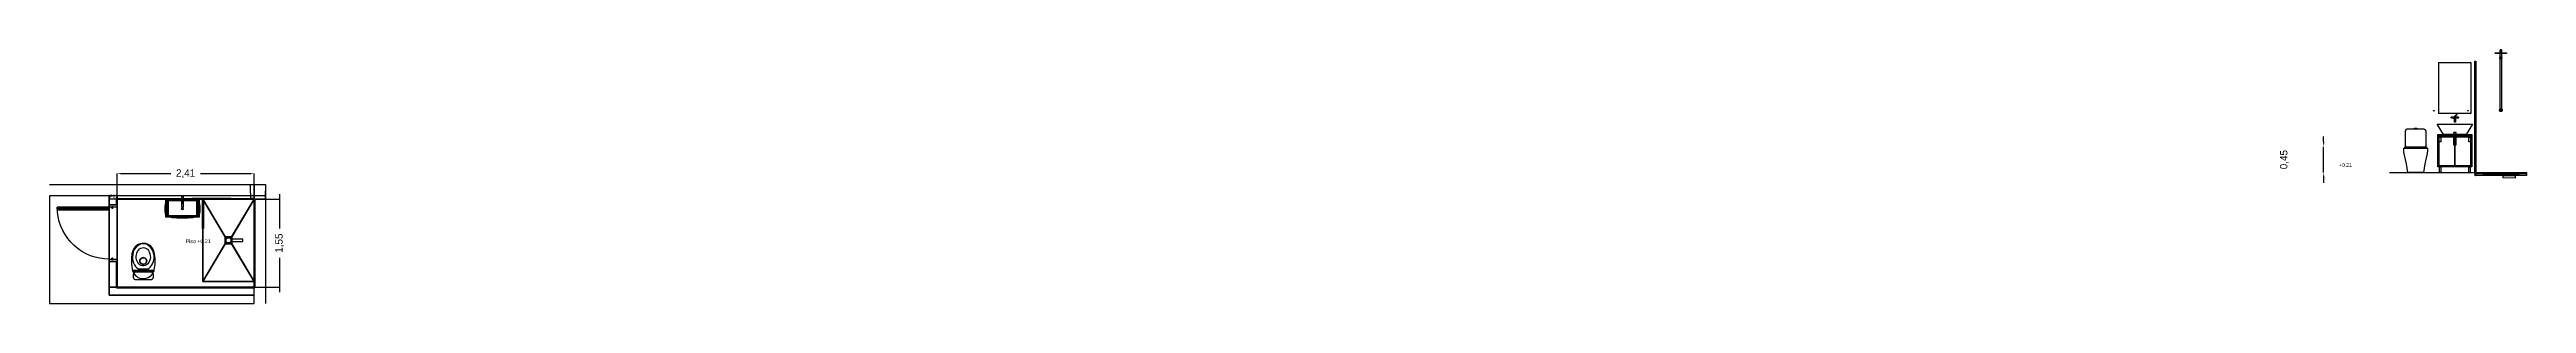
# Model space of a CAD drawing. Header units: metres. Extents: x 738 to 942, y -12 to 4.
# Drawn here: x 738.2 to 781.8, y -2.1 to 2.38 of the extents above; entities that cross this region are included whole.
import ezdxf

# ---------------------------------------------------------------- set-up
doc = ezdxf.new("R2010")
doc.units = ezdxf.units.M
for name, color, linetype in [('CORTE', 7, 'Continuous'), ('COTAS', 4, 'Continuous'), ('TEXTOS', 7, 'Continuous'), ('VISTA', 8, 'Continuous')]:
    doc.layers.add(name, color=color, linetype=linetype)
doc.dimstyles.get("Standard").update_dxf_attribs({"dimtxt": 2.5, "dimasz": 2.5, "dimexe": 1.25, "dimexo": 0.625, "dimtad": 1, "dimcen": 2.5, "dimazin": 3, "dimtfac": 1, "dimtmove": 0, "dimatfit": 3})

msp = doc.modelspace()

# ---------------------------------------------------------------- texts
at = {"layer": 'TEXTOS'}
for s, height, p in [('+0.21', 0.065, (778.5, 0.31)), ('P02', 0.0625, (739.253, -0.243)), ('Piso +0.21', 0.0675, (740.595, -1.035))]:
    msp.add_text(s, height=height, dxfattribs=at).set_placement(p)

# ---------------------------------------------------------------- blocks, each defined once
blk = doc.blocks.new('_CLOSEDFILLED')
at = {"color": 0, "linetype": 'BYBLOCK'}
blk.add_solid([(-1, 0.16), (0, 0), (-1, -0.16)], dxfattribs=at)
blk = doc.blocks.new('*D1')
for p, q in [((739.39, -0.26), (739.39, 0.19)), ((739.48, 0.19), (740.335, 0.19)), ((740.855, 0.19), (741.71, 0.19)), ((741.8, -0.26), (741.8, 0.19))]:
    blk.add_line(p, q)
at = {"layer": 'Defpoints'}
for p in [(739.39, 0.19), (739.39, -0.26), (741.8, -0.26)]:
    blk.add_point(p, dxfattribs=at)
at = {"layer": 'COTAS', "xscale": 0.09, "yscale": 0.09, "rotation": 180}
blk.add_blockref('_CLOSEDFILLED', (739.39, 0.19), dxfattribs=at)
at = {"layer": 'COTAS', "xscale": 0.09, "yscale": 0.09}
blk.add_blockref('_CLOSEDFILLED', (741.8, 0.19), dxfattribs=at)
at = {"layer": 'COTAS', "insert": (740.595, 0.19), "char_height": 0.13, "attachment_point": 5}
blk.add_mtext('2,41', dxfattribs=at)
blk = doc.blocks.new('*D2')
for p, q in [((741.8, -0.26), (742.25, -0.26)), ((742.25, -0.17), (742.25, -0.775)), ((742.25, -1.295), (742.25, -1.9)), ((741.8, -1.81), (742.25, -1.81))]:
    blk.add_line(p, q)
at = {"layer": 'Defpoints'}
for p in [(741.8, -0.26), (742.25, -0.26), (741.8, -1.81)]:
    blk.add_point(p, dxfattribs=at)
at = {"layer": 'COTAS', "xscale": 0.09, "yscale": 0.09}
for p, rotation in [((742.25, -0.26), 270), ((742.25, -1.81), 90)]:
    blk.add_blockref('_CLOSEDFILLED', p, dxfattribs=dict(at, rotation=rotation))
at = {"layer": 'COTAS', "insert": (742.25, -1.035), "char_height": 0.13, "attachment_point": 5, "rotation": 90}
blk.add_mtext('1,55', dxfattribs=at)
blk = doc.blocks.new('*D3')
for p, q in [((778.23, 0.755), (778.23, 0.845)), ((778.23, 0.665), (778.23, 0.665)), ((778.23, 0.21), (778.23, 0.665)), ((778.23, 0.21), (778.23, 0.21)), ((778.23, 0.12), (778.23, 0.03))]:
    blk.add_line(p, q)
at = {"layer": 'Defpoints'}
for p in [(778.23, 0.665), (778.23, 0.21), (778.23, 0.21)]:
    blk.add_point(p, dxfattribs=at)
at = {"layer": 'COTAS', "xscale": 0.09, "yscale": 0.09}
for p, rotation in [((778.23, 0.665), 270), ((778.23, 0.21), 90)]:
    blk.add_blockref('_CLOSEDFILLED', p, dxfattribs=dict(at, rotation=rotation))
at = {"layer": 'COTAS', "insert": (777.54, 0.437), "char_height": 0.13, "attachment_point": 5, "rotation": 90}
blk.add_mtext('0,45', dxfattribs=at)

# ---------------------------------------------------------------- dimensions: what is measured, and where the dimension line sits
at = {"layer": 'COTAS'}
for base, p1, p2, picture, middle in [((778.23, 0.21), (778.23, 0.21), (778.23, 0.66499996), '*D3', (777.54, 0.43749998)), ((742.25, -0.26), (741.8, -0.26), (741.8, -1.81), '*D2', (742.25, -1.035))]:
    dim = msp.add_linear_dim(base=base, p1=p1, p2=p2, angle=90, dimstyle='Standard', override={"dimtxt": 0.13, "dimasz": 0.09}, dxfattribs=at)
    dim.commit()
    dim.dimension.update_dxf_attribs({"geometry": picture, "text_midpoint": middle})
dim = msp.add_linear_dim(base=(739.39, 0.19), p1=(739.39, -0.26), p2=(741.8, -0.26), dimstyle='Standard', override={"dimtxt": 0.13, "dimasz": 0.09}, dxfattribs=at)
dim.commit()
dim.dimension.update_dxf_attribs({"geometry": '*D1', "text_midpoint": (740.595, 0.19)})

# ---------------------------------------------------------------- linework, layer by layer
at = {"layer": 'CORTE'}
for p, q in [((738.2, 0), (738.802, 0)), ((738.802, 0), (741.996, 0)), ((741.743, 0), (741.745, 0)), ((741.745, 0), (741.895, 0)), ((741.803, 0), (741.804, 0)), ((741.804, 0), (741.919, 0)), ((741.895, 0), (741.996, 0)), ((741.919, 0), (741.996, 0)), ((741.996, 0), (741.997, 0)), ((741.996, 0), (741.997, 0)), ((741.996, 0), (741.997, 0)), ((738.802, -0.2), (738.2, -0.2)), ((741.996, -0.2), (738.802, -0.2)), ((741.74, -0.003), (741.741, -0.002)), ((741.74, -0.003), (741.74, -0.004)), ((741.74, -0.155), (741.74, -0.004)), ((741.74, -0.155), (741.74, -0.246)), ((741.814, -0.246), (741.74, -0.246)), ((741.741, -0.002), (741.741, -0.001)), ((741.741, -0.001), (741.742, -0.001)), ((741.741, -0.002), (741.741, -0.002)), ((741.742, -0.001), (741.743, 0)), ((741.742, -0.001), (741.742, -0.001)), ((741.8, -0.003), (741.801, -0.002)), ((741.8, -0.003), (741.8, -0.004)), ((741.8, -0.004), (741.8, -0.246)), ((741.814, -0.246), (741.8, -0.246)), ((741.801, -0.002), (741.801, -0.001)), ((741.801, -0.001), (741.802, -0.001)), ((741.801, -0.002), (741.801, -0.002)), ((741.802, -0.001), (741.803, 0)), ((741.802, -0.001), (741.802, -0.001)), ((741.814, -0.246), (741.814, -0.26)), ((741.814, -1.824), (741.814, -0.246)), ((741.895, -0.26), (741.814, -0.26)), ((741.996, -0.26), (741.895, -0.26)), ((741.997, -0.2), (741.996, -0.2)), ((741.997, -0.26), (741.996, -0.26)), ((741.997, 0), (741.998, -0.001)), ((741.997, 0), (741.998, -0.001)), ((741.997, 0), (741.998, -0.001)), ((741.998, -0.199), (741.997, -0.2)), ((741.998, -0.259), (741.997, -0.26)), ((741.998, -0.001), (741.998, -0.001)), ((741.998, -0.001), (741.999, -0.001)), ((741.998, -0.001), (741.998, -0.001)), ((741.998, -0.001), (741.999, -0.001)), ((741.998, -0.001), (741.998, -0.001)), ((741.998, -0.001), (741.999, -0.001)), ((741.998, -0.199), (741.998, -0.199)), ((741.999, -0.199), (741.998, -0.199)), ((741.998, -0.259), (741.998, -0.259)), ((741.999, -0.259), (741.998, -0.259)), ((741.999, -0.001), (741.999, -0.002)), ((741.999, -0.001), (741.999, -0.002)), ((741.999, -0.001), (741.999, -0.002)), ((741.999, -0.002), (741.999, -0.002)), ((741.999, -0.002), (742, -0.003)), ((741.999, -0.002), (741.999, -0.002)), ((741.999, -0.002), (742, -0.003)), ((741.999, -0.002), (741.999, -0.002)), ((741.999, -0.002), (742, -0.003)), ((741.999, -0.198), (742, -0.197)), ((741.999, -0.198), (741.999, -0.198)), ((741.999, -0.199), (741.999, -0.198)), ((741.999, -0.258), (742, -0.257)), ((741.999, -0.258), (741.999, -0.258)), ((741.999, -0.259), (741.999, -0.258)), ((742, -0.004), (742, -0.003)), ((742, -0.004), (742, -0.003)), ((742, -0.004), (742, -0.003)), ((742, -0.004), (742, -0.119)), ((742, -0.004), (742, -0.155)), ((742, -0.004), (742, -2.1)), ((742, -0.119), (742, -0.119)), ((742, -0.196), (742, -0.119)), ((742, -0.155), (742, -0.155)), ((742, -0.256), (742, -0.155)), ((742, -0.196), (742, -0.197)), ((742, -0.256), (742, -0.257)), ((741.8, -2.1), (741.8, -1.824)), ((741.814, -1.824), (741.8, -1.824))]:
    msp.add_line(p, q, dxfattribs=at)
for points in [[(740.889, -0.26), (740.889, -0.263), (740.911, -0.263), (740.911, -0.26), (740.889, -0.26)], [(740.889, -0.263), (740.889, -0.286), (740.892, -0.286), (740.892, -0.263), (740.889, -0.263)], [(740.908, -0.263), (740.908, -0.286), (740.911, -0.286), (740.911, -0.263), (740.908, -0.263)]]:
    msp.add_lwpolyline(points, close=True, dxfattribs=at)
at = {"layer": 'VISTA'}
for p, q in [((779.39, 0.21), (781.8, 0.21)), ((738.341, -0.487), (738.337, -0.403)), ((739.253, -0.403), (738.337, -0.403)), ((739.376, -0.246), (740.099, -0.246)), ((739.376, -0.36), (739.378, -0.36)), ((739.378, -0.248), (740.596, -0.248)), ((739.378, -0.248), (740.099, -0.248)), ((739.378, -0.36), (739.382, -0.36)), ((739.382, -0.252), (740.596, -0.252)), ((741.74, -0.2), (739.39, -0.2)), ((739.39, -0.2), (739.39, -0.246)), ((740.099, -0.246), (740.494, -0.246)), ((740.099, -0.248), (740.494, -0.248)), ((741.389, -0.246), (740.705, -0.246)), ((741.396, -0.246), (741.115, -0.246)), ((741.395, -0.248), (741.115, -0.248)), ((741.395, -0.248), (741.115, -0.248)), ((741.395, -0.252), (741.115, -0.252)), ((741.74, -0.2), (741.74, -0.246)), ((741.808, -1.818), (741.808, -0.252)), ((741.812, -1.822), (741.812, -0.248)), ((741.812, -0.248), (741.812, -1.822)), ((741.814, -0.246), (741.814, -1.824)), ((738.353, -0.571), (738.341, -0.487)), ((738.372, -0.653), (738.353, -0.571)), ((738.399, -0.733), (738.372, -0.653)), ((738.433, -0.81), (738.399, -0.733)), ((738.475, -0.884), (738.433, -0.81)), ((738.522, -0.954), (738.475, -0.884)), ((738.576, -1.019), (738.522, -0.954)), ((738.636, -1.079), (738.576, -1.019)), ((738.701, -1.133), (738.636, -1.079)), ((738.771, -1.18), (738.701, -1.133)), ((738.845, -1.222), (738.771, -1.18)), ((738.922, -1.256), (738.845, -1.222)), ((739.002, -1.283), (738.922, -1.256)), ((739.084, -1.302), (739.002, -1.283)), ((739.168, -1.314), (739.084, -1.302)), ((739.253, -1.318), (739.168, -1.314)), ((739.376, -1.36), (739.378, -1.36)), ((739.378, -1.36), (739.382, -1.36)), ((741.814, -1.824), (739.376, -1.824)), ((739.378, -1.822), (741.812, -1.822)), ((741.812, -1.822), (739.378, -1.822)), ((739.382, -1.818), (741.808, -1.818))]:
    msp.add_line(p, q, dxfattribs=at)
for points in [[(781.25, 2.312), (781.25, 2.32), (781.252, 2.322), (781.448, 2.322), (781.45, 2.32), (781.45, 2.312), (781.448, 2.31), (781.257, 2.31), (781.25, 2.312)], [(781.266, 2.312), (781.266, 2.31), (781.263, 2.31), (781.266, 2.312)], [(781.265, 2.312), (781.265, 2.31), (781.263, 2.31), (781.263, 2.312), (781.265, 2.312)], [(781.268, 2.312), (781.268, 2.31), (781.265, 2.31), (781.268, 2.312)], [(781.27, 2.312), (781.27, 2.31), (781.267, 2.31), (781.267, 2.312), (781.27, 2.312)], [(781.273, 2.312), (781.273, 2.31), (781.27, 2.31), (781.273, 2.312)], [(781.276, 2.312), (781.276, 2.31), (781.273, 2.31), (781.276, 2.312)], [(781.281, 2.312), (781.281, 2.31), (781.278, 2.31), (781.281, 2.312)], [(781.283, 2.312), (781.283, 2.31), (781.281, 2.31), (781.283, 2.312)], [(781.285, 2.312), (781.285, 2.31), (781.282, 2.31), (781.283, 2.312), (781.285, 2.312)], [(781.285, 2.312), (781.285, 2.31), (781.282, 2.31), (781.283, 2.312), (781.285, 2.312)], [(781.285, 2.312), (781.285, 2.31), (781.283, 2.31), (781.285, 2.312)], [(781.291, 2.312), (781.291, 2.31), (781.288, 2.31), (781.288, 2.312), (781.291, 2.312)], [(781.291, 2.312), (781.291, 2.31), (781.288, 2.31), (781.288, 2.312), (781.291, 2.312)], [(781.291, 2.312), (781.291, 2.31), (781.289, 2.31), (781.289, 2.312), (781.291, 2.312)], [(781.296, 2.312), (781.296, 2.31), (781.294, 2.31), (781.296, 2.312)], [(781.3, 2.312), (781.3, 2.31), (781.297, 2.31), (781.298, 2.312), (781.3, 2.312)], [(781.301, 2.312), (781.301, 2.31), (781.298, 2.31), (781.301, 2.312)], [(781.303, 2.312), (781.303, 2.31), (781.3, 2.31), (781.3, 2.312), (781.303, 2.312)], [(781.305, 2.312), (781.305, 2.31), (781.303, 2.31), (781.303, 2.312), (781.305, 2.312)], [(781.308, 2.312), (781.308, 2.31), (781.305, 2.31), (781.305, 2.312), (781.308, 2.312)], [(781.309, 2.312), (781.309, 2.31), (781.306, 2.31), (781.309, 2.312)], [(781.309, 2.312), (781.309, 2.31), (781.307, 2.31), (781.307, 2.312), (781.309, 2.312)], [(781.313, 2.312), (781.313, 2.31), (781.31, 2.31), (781.311, 2.312), (781.313, 2.312)], [(781.312, 2.312), (781.312, 2.31), (781.31, 2.31), (781.312, 2.312)], [(781.315, 2.312), (781.315, 2.31), (781.313, 2.31), (781.313, 2.312), (781.315, 2.312)], [(781.317, 2.312), (781.317, 2.31), (781.314, 2.31), (781.317, 2.312)], [(781.317, 2.312), (781.317, 2.31), (781.314, 2.31), (781.314, 2.312), (781.317, 2.312)], [(781.324, 2.312), (781.324, 2.31), (781.321, 2.31), (781.324, 2.312)], [(781.327, 2.312), (781.327, 2.31), (781.324, 2.31), (781.324, 2.312), (781.327, 2.312)], [(781.328, 2.312), (781.328, 2.31), (781.325, 2.31), (781.325, 2.312), (781.328, 2.312)], [(781.328, 2.312), (781.328, 2.31), (781.325, 2.31), (781.325, 2.312), (781.328, 2.312)], [(781.327, 2.312), (781.327, 2.31), (781.325, 2.31), (781.327, 2.312)], [(781.329, 2.312), (781.329, 2.31), (781.327, 2.31), (781.327, 2.312), (781.329, 2.312)], [(781.33, 2.312), (781.33, 2.31), (781.327, 2.31), (781.327, 2.312), (781.33, 2.312)], [(781.332, 2.312), (781.332, 2.31), (781.329, 2.31), (781.329, 2.312), (781.332, 2.312)], [(781.367, 2.24), (781.369, 2.225), (781.36, 2.213), (781.345, 2.211), (781.333, 2.22), (781.331, 2.235), (781.34, 2.247), (781.355, 2.249), (781.367, 2.24)], [(781.335, 2.312), (781.335, 2.31), (781.332, 2.31), (781.335, 2.312)], [(781.339, 2.312), (781.339, 2.31), (781.337, 2.31), (781.337, 2.312), (781.339, 2.312)], [(781.34, 2.312), (781.34, 2.31), (781.337, 2.31), (781.338, 2.312), (781.34, 2.312)], [(781.342, 2.312), (781.342, 2.31), (781.339, 2.31), (781.342, 2.312)], [(781.359, 2.375), (781.36, 2.367), (781.355, 2.361), (781.347, 2.36), (781.341, 2.365), (781.34, 2.373), (781.345, 2.379), (781.353, 2.38), (781.359, 2.375)], [(781.36, 2.37), (781.36, 1.31), (781.34, 1.31), (781.34, 2.37), (781.36, 2.37)], [(781.343, 2.312), (781.343, 2.31), (781.34, 2.31), (781.343, 2.312)], [(781.344, 2.312), (781.344, 2.31), (781.341, 2.31), (781.344, 2.312)], [(781.341, 2.232), (781.345, 2.237), (781.352, 2.239), (781.357, 2.235), (781.359, 2.228), (781.355, 2.223), (781.348, 2.221), (781.343, 2.225), (781.341, 2.232)], [(781.345, 2.312), (781.345, 2.31), (781.342, 2.31), (781.345, 2.312)], [(781.357, 2.37), (781.357, 2.322), (781.343, 2.322), (781.344, 2.37), (781.357, 2.37)], [(781.356, 2.233), (781.357, 2.228), (781.354, 2.224), (781.348, 2.223), (781.344, 2.227), (781.343, 2.232), (781.346, 2.236), (781.352, 2.237), (781.356, 2.233)], [(781.343, 2.23), (781.345, 2.225), (781.35, 2.223), (781.355, 2.225), (781.357, 2.23), (781.355, 2.235), (781.35, 2.237), (781.345, 2.235), (781.343, 2.23)], [(781.344, 2.234), (781.349, 2.237), (781.354, 2.236), (781.357, 2.231), (781.356, 2.226), (781.351, 2.223), (781.346, 2.224), (781.343, 2.229), (781.344, 2.234)], [(781.348, 2.312), (781.348, 2.31), (781.345, 2.31), (781.345, 2.312), (781.348, 2.312)], [(781.347, 2.312), (781.347, 2.31), (781.345, 2.31), (781.345, 2.312), (781.347, 2.312)], [(781.351, 2.312), (781.351, 2.31), (781.349, 2.31), (781.349, 2.312), (781.351, 2.312)], [(781.355, 2.312), (781.355, 2.31), (781.352, 2.31), (781.353, 2.312), (781.355, 2.312)], [(781.355, 2.312), (781.355, 2.31), (781.352, 2.31), (781.355, 2.312)], [(781.358, 2.312), (781.358, 2.31), (781.355, 2.31), (781.356, 2.312), (781.358, 2.312)], [(781.359, 2.312), (781.359, 2.31), (781.356, 2.31), (781.356, 2.312), (781.359, 2.312)], [(781.36, 2.312), (781.36, 2.31), (781.357, 2.31), (781.357, 2.312), (781.36, 2.312)], [(781.361, 2.312), (781.361, 2.31), (781.358, 2.31), (781.358, 2.312), (781.361, 2.312)], [(781.363, 2.312), (781.363, 2.31), (781.36, 2.31), (781.36, 2.312), (781.363, 2.312)], [(781.363, 2.312), (781.363, 2.31), (781.361, 2.31), (781.361, 2.312), (781.363, 2.312)], [(781.368, 2.312), (781.368, 2.31), (781.365, 2.31), (781.366, 2.312), (781.368, 2.312)], [(781.371, 2.312), (781.371, 2.31), (781.368, 2.31), (781.371, 2.312)], [(781.373, 2.312), (781.373, 2.31), (781.37, 2.31), (781.37, 2.312), (781.373, 2.312)], [(781.373, 2.312), (781.373, 2.31), (781.371, 2.31), (781.371, 2.312), (781.373, 2.312)], [(781.375, 2.312), (781.375, 2.31), (781.372, 2.31), (781.372, 2.312), (781.375, 2.312)], [(781.375, 2.312), (781.375, 2.31), (781.372, 2.31), (781.375, 2.312)], [(781.376, 2.312), (781.376, 2.31), (781.373, 2.31), (781.373, 2.312), (781.376, 2.312)], [(781.375, 2.312), (781.375, 2.31), (781.373, 2.31), (781.373, 2.312), (781.375, 2.312)], [(781.379, 2.312), (781.379, 2.31), (781.376, 2.31), (781.376, 2.312), (781.379, 2.312)], [(781.386, 2.312), (781.386, 2.31), (781.383, 2.31), (781.383, 2.312), (781.386, 2.312)], [(781.386, 2.312), (781.386, 2.31), (781.383, 2.31), (781.383, 2.312), (781.386, 2.312)], [(781.387, 2.312), (781.387, 2.31), (781.385, 2.31), (781.385, 2.312), (781.387, 2.312)], [(781.39, 2.312), (781.39, 2.31), (781.387, 2.31), (781.387, 2.312), (781.39, 2.312)], [(781.39, 2.312), (781.39, 2.31), (781.388, 2.31), (781.388, 2.312), (781.39, 2.312)], [(781.394, 2.312), (781.394, 2.31), (781.391, 2.31), (781.392, 2.312), (781.394, 2.312)], [(781.393, 2.312), (781.393, 2.31), (781.391, 2.31), (781.393, 2.312)], [(781.395, 2.312), (781.395, 2.31), (781.392, 2.31), (781.395, 2.312)], [(781.397, 2.312), (781.397, 2.31), (781.395, 2.31), (781.397, 2.312)], [(781.4, 2.312), (781.4, 2.31), (781.397, 2.31), (781.397, 2.312), (781.4, 2.312)], [(781.402, 2.312), (781.402, 2.31), (781.399, 2.31), (781.399, 2.312), (781.402, 2.312)], [(781.403, 2.312), (781.403, 2.31), (781.4, 2.31), (781.4, 2.312), (781.403, 2.312)], [(781.406, 2.312), (781.406, 2.31), (781.404, 2.31), (781.404, 2.312), (781.406, 2.312)], [(781.412, 2.312), (781.412, 2.31), (781.409, 2.31), (781.412, 2.312)], [(781.412, 2.312), (781.412, 2.31), (781.409, 2.31), (781.409, 2.312), (781.412, 2.312)], [(781.411, 2.312), (781.411, 2.31), (781.409, 2.31), (781.409, 2.312), (781.411, 2.312)], [(781.418, 2.312), (781.418, 2.31), (781.415, 2.31), (781.418, 2.312)], [(781.417, 2.312), (781.417, 2.31), (781.415, 2.31), (781.415, 2.312), (781.417, 2.312)], [(781.418, 2.312), (781.418, 2.31), (781.415, 2.31), (781.418, 2.312)], [(781.419, 2.312), (781.419, 2.31), (781.417, 2.31), (781.417, 2.312), (781.419, 2.312)], [(781.422, 2.312), (781.422, 2.31), (781.419, 2.31), (781.42, 2.312), (781.422, 2.312)], [(781.427, 2.312), (781.427, 2.31), (781.424, 2.31), (781.424, 2.312), (781.427, 2.312)], [(781.43, 2.312), (781.43, 2.31), (781.427, 2.31), (781.427, 2.312), (781.43, 2.312)], [(781.433, 2.312), (781.433, 2.31), (781.43, 2.31), (781.433, 2.312)], [(781.435, 2.312), (781.435, 2.31), (781.432, 2.31), (781.432, 2.312), (781.435, 2.312)], [(781.437, 2.312), (781.437, 2.31), (781.434, 2.31), (781.434, 2.312), (781.437, 2.312)], [(781.437, 2.312), (781.437, 2.31), (781.435, 2.31), (781.437, 2.312)], [(780.26, 2.15), (780.82, 2.15), (780.82, 1.25), (780.26, 1.25), (780.26, 2.15)], [(780.892, 2.175), (780.892, 0.213), (780.889, 0.213), (780.889, 2.175), (780.892, 2.175)], [(780.911, 2.175), (780.911, 0.213), (780.889, 0.213), (780.889, 2.175), (780.911, 2.175)], [(780.906, 2.169), (780.906, 0.219), (780.894, 0.219), (780.894, 2.169), (780.906, 2.169)], [(780.897, 1.854), (780.904, 1.853), (780.903, 1.846), (780.896, 1.847), (780.897, 1.854)], [(780.903, 1.849), (780.899, 1.847), (780.897, 1.851), (780.901, 1.853), (780.903, 1.849)], [(780.898, 1.848), (780.902, 1.848), (780.902, 1.852), (780.898, 1.852), (780.898, 1.848)], [(780.911, 2.175), (780.911, 0.213), (780.908, 0.213), (780.908, 2.175), (780.911, 2.175)], [(781.363, 1.332), (781.372, 1.323), (781.374, 1.316), (781.374, 1.304), (781.372, 1.298), (781.363, 1.288), (781.35, 1.285), (781.344, 1.286), (781.337, 1.288), (781.328, 1.298), (781.326, 1.304), (781.326, 1.316), (781.332, 1.328), (781.337, 1.332), (781.35, 1.335), (781.363, 1.332)], [(781.367, 1.32), (781.369, 1.305), (781.36, 1.293), (781.345, 1.291), (781.333, 1.3), (781.331, 1.315), (781.34, 1.327), (781.355, 1.329), (781.367, 1.32)], [(781.341, 1.312), (781.345, 1.317), (781.352, 1.319), (781.357, 1.315), (781.359, 1.308), (781.355, 1.303), (781.348, 1.301), (781.343, 1.305), (781.341, 1.312)], [(781.356, 1.313), (781.357, 1.308), (781.354, 1.304), (781.348, 1.303), (781.344, 1.306), (781.343, 1.312), (781.346, 1.316), (781.352, 1.317), (781.356, 1.313)], [(781.343, 1.31), (781.345, 1.305), (781.35, 1.303), (781.355, 1.305), (781.357, 1.31), (781.355, 1.315), (781.35, 1.317), (781.345, 1.315), (781.343, 1.31)], [(781.344, 1.314), (781.349, 1.317), (781.354, 1.316), (781.357, 1.311), (781.356, 1.306), (781.351, 1.303), (781.346, 1.304), (781.343, 1.309), (781.344, 1.314)], [(779.672, 0.94), (779.675, 0.955), (779.687, 0.972), (779.701, 0.979), (779.712, 0.98), (779.988, 0.98), (780.004, 0.977), (780.02, 0.964), (780.025, 0.955), (780.029, 0.94), (780.029, 0.685), (780.025, 0.67), (780.013, 0.653), (779.999, 0.646), (779.988, 0.645), (779.706, 0.645), (779.696, 0.648), (779.683, 0.657), (779.675, 0.67), (779.672, 0.685), (779.672, 0.94)], [(779.87, 0.994), (779.87, 0.982), (779.83, 0.982), (779.83, 0.994), (779.87, 0.994)], [(780.174, 1.304), (780.176, 1.3), (780.174, 1.296), (780.17, 1.294), (780.166, 1.296), (780.164, 1.3), (780.166, 1.304), (780.17, 1.306), (780.174, 1.304)], [(780.273, 1.06), (780.85, 1.06), (780.741, 0.88), (780.338, 0.88), (780.23, 1.06), (780.273, 1.06)], [(780.84, 0.88), (780.84, 0.862), (780.24, 0.862), (780.24, 0.88), (780.84, 0.88)], [(780.503, 1.188), (780.504, 1.176), (780.497, 1.167), (780.486, 1.166), (780.477, 1.173), (780.476, 1.184), (780.482, 1.193), (780.494, 1.194), (780.503, 1.188)], [(780.482, 1.182), (780.486, 1.187), (780.492, 1.188), (780.497, 1.184), (780.498, 1.178), (780.494, 1.173), (780.488, 1.172), (780.483, 1.176), (780.482, 1.182)], [(780.484, 1.18), (780.486, 1.176), (780.49, 1.174), (780.494, 1.176), (780.496, 1.18), (780.494, 1.184), (780.49, 1.186), (780.486, 1.184), (780.484, 1.18)], [(780.495, 1.183), (780.496, 1.178), (780.493, 1.175), (780.488, 1.174), (780.485, 1.177), (780.484, 1.182), (780.487, 1.185), (780.492, 1.186), (780.495, 1.183)], [(780.49, 1.188), (780.54, 1.188), (780.54, 1.172), (780.49, 1.173), (780.49, 1.188)], [(780.552, 1.201), (780.561, 1.192), (780.564, 1.18), (780.563, 1.174), (780.557, 1.163), (780.552, 1.159), (780.54, 1.156), (780.534, 1.157), (780.523, 1.163), (780.519, 1.168), (780.516, 1.18), (780.517, 1.186), (780.519, 1.192), (780.528, 1.201), (780.54, 1.204), (780.552, 1.201)], [(780.56, 0.918), (780.56, 0.913), (780.52, 0.913), (780.52, 0.918), (780.56, 0.918)], [(780.556, 0.916), (780.556, 0.695), (780.524, 0.695), (780.524, 0.916), (780.556, 0.916)], [(780.532, 1.182), (780.536, 1.187), (780.542, 1.188), (780.546, 1.186), (780.548, 1.18), (780.548, 1.1), (780.532, 1.1), (780.532, 1.182)], [(780.537, 1.203), (780.572, 1.238), (780.576, 1.237), (780.578, 1.232), (780.542, 1.197), (780.537, 1.203)], [(780.54, 1.188), (780.59, 1.188), (780.59, 1.172), (780.54, 1.173), (780.54, 1.188)], [(780.546, 1.18), (780.546, 1.18), (780.546, 1.18), (780.546, 1.18)], [(780.603, 1.188), (780.604, 1.176), (780.597, 1.167), (780.586, 1.166), (780.577, 1.173), (780.576, 1.184), (780.582, 1.193), (780.594, 1.194), (780.603, 1.188)], [(780.582, 1.182), (780.586, 1.187), (780.592, 1.188), (780.597, 1.184), (780.598, 1.178), (780.594, 1.173), (780.588, 1.172), (780.583, 1.176), (780.582, 1.182)], [(780.584, 1.18), (780.586, 1.176), (780.59, 1.174), (780.594, 1.176), (780.596, 1.18), (780.594, 1.184), (780.59, 1.186), (780.586, 1.184), (780.584, 1.18)], [(780.595, 1.183), (780.596, 1.178), (780.593, 1.175), (780.588, 1.174), (780.585, 1.177), (780.584, 1.182), (780.587, 1.185), (780.592, 1.186), (780.595, 1.183)], [(780.774, 1.304), (780.776, 1.3), (780.774, 1.296), (780.77, 1.294), (780.766, 1.296), (780.764, 1.3), (780.766, 1.304), (780.77, 1.306), (780.774, 1.304)], [(780.897, 1.104), (780.904, 1.103), (780.903, 1.096), (780.896, 1.097), (780.897, 1.104)], [(780.903, 1.099), (780.899, 1.097), (780.897, 1.101), (780.901, 1.103), (780.903, 1.099)], [(780.898, 1.098), (780.902, 1.098), (780.902, 1.102), (780.898, 1.102), (780.898, 1.098)], [(779.64, 0.61), (779.64, 0.631), (779.643, 0.64), (780.058, 0.639), (780.06, 0.631), (780.06, 0.601), (780.053, 0.543), (780.013, 0.362), (779.986, 0.21), (779.713, 0.21), (779.687, 0.362), (779.653, 0.515), (779.643, 0.572), (779.64, 0.61)], [(779.66, 0.644), (779.66, 0.661), (779.663, 0.665), (780.035, 0.665), (780.039, 0.664), (780.04, 0.66), (780.04, 0.644), (779.66, 0.644)], [(780.258, 0.862), (780.258, 0.31), (780.24, 0.31), (780.24, 0.862), (780.258, 0.862)], [(780.538, 0.84), (780.538, 0.328), (780.24, 0.328), (780.24, 0.84), (780.538, 0.84)], [(780.258, 0.328), (780.258, 0.862), (780.822, 0.862), (780.822, 0.328), (780.258, 0.328)], [(780.295, 0.86), (780.295, 0.75), (780.265, 0.75), (780.265, 0.86), (780.295, 0.86)], [(780.295, 0.836), (780.295, 0.83), (780.265, 0.83), (780.265, 0.836), (780.295, 0.836)], [(780.522, 0.764), (780.53, 0.775), (780.544, 0.778), (780.555, 0.77), (780.558, 0.756), (780.55, 0.745), (780.536, 0.742), (780.525, 0.75), (780.522, 0.764)], [(780.524, 0.76), (780.529, 0.749), (780.54, 0.744), (780.551, 0.749), (780.556, 0.76), (780.551, 0.771), (780.54, 0.776), (780.529, 0.771), (780.524, 0.76)], [(780.525, 0.764), (780.532, 0.774), (780.544, 0.775), (780.554, 0.768), (780.555, 0.756), (780.548, 0.746), (780.536, 0.745), (780.526, 0.752), (780.525, 0.764)], [(780.53, 0.75), (780.54, 0.746), (780.55, 0.75), (780.554, 0.76), (780.55, 0.77), (780.54, 0.774), (780.53, 0.77), (780.526, 0.76), (780.53, 0.75)], [(780.533, 0.748), (780.544, 0.746), (780.552, 0.753), (780.554, 0.764), (780.547, 0.772), (780.536, 0.774), (780.528, 0.767), (780.526, 0.756), (780.533, 0.748)], [(780.84, 0.84), (780.84, 0.328), (780.542, 0.328), (780.542, 0.84), (780.84, 0.84)], [(780.815, 0.86), (780.815, 0.75), (780.785, 0.75), (780.785, 0.86), (780.815, 0.86)], [(780.815, 0.836), (780.815, 0.83), (780.785, 0.83), (780.785, 0.836), (780.815, 0.836)], [(780.84, 0.862), (780.84, 0.31), (780.822, 0.31), (780.822, 0.862), (780.84, 0.862)], [(780.822, 0.328), (780.822, 0.31), (780.258, 0.31), (780.258, 0.328), (780.822, 0.328)], [(780.293, 0.31), (780.293, 0.21), (780.268, 0.21), (780.268, 0.31), (780.293, 0.31)], [(780.293, 0.31), (780.293, 0.21), (780.268, 0.21), (780.268, 0.31), (780.293, 0.31)], [(780.812, 0.31), (780.812, 0.21), (780.788, 0.21), (780.788, 0.31), (780.812, 0.31)], [(780.812, 0.31), (780.812, 0.21), (780.788, 0.21), (780.788, 0.31), (780.812, 0.31)], [(780.892, 0.243), (780.892, 0.213), (780.889, 0.213), (780.889, 0.243), (780.892, 0.243)], [(780.911, 0.213), (780.911, 0.21), (780.889, 0.21), (780.889, 0.213), (780.911, 0.213)], [(780.894, 0.243), (780.894, 0.219), (780.892, 0.219), (780.892, 0.243), (780.894, 0.243)], [(780.906, 0.219), (780.906, 0.213), (780.894, 0.213), (780.894, 0.219), (780.906, 0.219)], [(780.906, 0.219), (780.906, 0.213), (780.894, 0.213), (780.894, 0.219), (780.906, 0.219)], [(780.897, 0.404), (780.904, 0.403), (780.903, 0.396), (780.896, 0.397), (780.897, 0.404)], [(780.903, 0.399), (780.899, 0.397), (780.897, 0.401), (780.901, 0.403), (780.903, 0.399)], [(780.903, 0.213), (780.903, 0.15), (780.897, 0.15), (780.897, 0.213), (780.903, 0.213)], [(780.903, 0.213), (780.903, 0.15), (780.897, 0.15), (780.897, 0.213), (780.903, 0.213)], [(780.898, 0.398), (780.902, 0.398), (780.902, 0.402), (780.898, 0.402), (780.898, 0.398)], [(780.9, 0.21), (781.8, 0.21), (781.8, 0.2), (781.4, 0.185), (781.3, 0.185), (780.9, 0.2), (780.9, 0.21)], [(780.9, 0.21), (781.8, 0.21), (781.8, 0.2), (781.4, 0.185), (781.3, 0.185), (780.9, 0.2), (780.9, 0.21)], [(781.3, 0.196), (781.3, 0.185), (780.9, 0.2), (780.9, 0.21), (781.3, 0.196)], [(780.9, 0.2), (781.8, 0.2), (781.8, 0.192), (781.406, 0.178), (781.294, 0.178), (780.9, 0.192), (780.9, 0.2)], [(780.9, 0.2), (781.8, 0.2), (781.8, 0.192), (781.406, 0.178), (781.294, 0.178), (780.9, 0.192), (780.9, 0.2)], [(780.9, 0.192), (780.9, 0.2), (781.3, 0.185), (781.3, 0.178), (780.9, 0.192)], [(780.9, 0.192), (781.8, 0.192), (781.8, 0.19), (781.406, 0.176), (781.294, 0.176), (780.9, 0.19), (780.9, 0.192)], [(780.9, 0.192), (781.8, 0.192), (781.8, 0.19), (781.406, 0.176), (781.294, 0.176), (780.9, 0.19), (780.9, 0.192)], [(780.9, 0.19), (780.9, 0.192), (781.294, 0.178), (781.294, 0.176), (780.9, 0.19)], [(780.9, 0.19), (781.8, 0.19), (781.8, 0.16), (780.9, 0.16), (780.9, 0.19)], [(780.9, 0.16), (780.9, 0.19), (781.8, 0.19), (781.8, 0.16), (780.9, 0.16)], [(781.3, 0.172), (781.3, 0.16), (780.9, 0.16), (780.9, 0.19), (781.294, 0.176), (781.294, 0.172), (781.3, 0.172)], [(780.908, 0.243), (780.908, 0.219), (780.906, 0.219), (780.906, 0.243), (780.908, 0.243)], [(780.911, 0.243), (780.911, 0.213), (780.908, 0.213), (780.908, 0.243), (780.911, 0.243)], [(781.41, 0.178), (781.41, 0.174), (781.29, 0.174), (781.29, 0.178), (781.41, 0.178)], [(781.41, 0.174), (781.41, 0.172), (781.29, 0.172), (781.29, 0.174), (781.41, 0.174)], [(781.304, 0.196), (781.304, 0.192), (781.3, 0.192), (781.3, 0.196), (781.304, 0.196)], [(781.31, 0.192), (781.31, 0.188), (781.3, 0.188), (781.3, 0.192), (781.31, 0.192)], [(781.396, 0.196), (781.396, 0.192), (781.304, 0.192), (781.304, 0.196), (781.396, 0.196)], [(781.396, 0.196), (781.396, 0.192), (781.304, 0.192), (781.304, 0.196), (781.396, 0.196)], [(781.395, 0.188), (781.395, 0.184), (781.305, 0.184), (781.305, 0.188), (781.395, 0.188)], [(781.313, 0.196), (781.313, 0.192), (781.308, 0.192), (781.308, 0.196), (781.313, 0.196)], [(781.39, 0.192), (781.39, 0.188), (781.31, 0.188), (781.31, 0.192), (781.39, 0.192)], [(781.39, 0.192), (781.39, 0.188), (781.31, 0.188), (781.31, 0.192), (781.39, 0.192)], [(781.327, 0.196), (781.327, 0.192), (781.322, 0.192), (781.322, 0.196), (781.327, 0.196)], [(781.34, 0.196), (781.34, 0.192), (781.334, 0.192), (781.334, 0.196), (781.34, 0.196)], [(781.353, 0.196), (781.353, 0.192), (781.347, 0.192), (781.347, 0.196), (781.353, 0.196)], [(781.365, 0.196), (781.365, 0.192), (781.361, 0.192), (781.361, 0.196), (781.365, 0.196)], [(781.379, 0.196), (781.379, 0.192), (781.374, 0.192), (781.374, 0.196), (781.379, 0.196)], [(781.391, 0.196), (781.391, 0.192), (781.386, 0.192), (781.386, 0.196), (781.391, 0.196)], [(781.4, 0.192), (781.4, 0.188), (781.39, 0.188), (781.39, 0.192), (781.4, 0.192)], [(781.39, 0.155), (781.6, 0.151), (781.6, 0.111), (781.39, 0.115), (781.39, 0.155)], [(781.4, 0.196), (781.4, 0.192), (781.396, 0.192), (781.396, 0.196), (781.4, 0.196)], [(781.4, 0.185), (781.4, 0.196), (781.8, 0.21), (781.8, 0.2), (781.4, 0.185)], [(781.4, 0.178), (781.4, 0.185), (781.8, 0.2), (781.8, 0.192), (781.4, 0.178)], [(781.8, 0.19), (781.8, 0.16), (781.4, 0.16), (781.4, 0.172), (781.406, 0.172), (781.406, 0.176), (781.8, 0.19)], [(781.41, 0.178), (781.8, 0.192), (781.8, 0.19), (781.406, 0.176), (781.406, 0.178), (781.41, 0.178)], [(741.8, -1.95), (739.25, -1.95), (739.25, -0.2), (738.2, -0.2), (738.2, -2.1), (741.8, -2.1), (741.8, -1.95)], [(741.8, -1.95), (739.25, -1.95), (739.25, -0.2), (738.2, -0.2), (738.2, -2.1), (741.8, -2.1), (741.8, -1.95)], [(739.253, -0.403), (738.337, -0.403), (738.337, -0.448), (739.253, -0.448), (739.253, -0.403)], [(738.357, -0.417), (738.357, -0.432), (739.232, -0.432), (739.232, -0.417), (738.357, -0.417)], [(739.25, -0.26), (739.25, -0.36), (739.376, -0.36), (739.376, -0.26), (739.25, -0.26)], [(739.25, -1.36), (739.39, -1.36), (739.39, -0.36), (739.25, -0.36), (739.25, -1.36)], [(739.25, -1.36), (739.39, -1.36), (739.39, -0.36), (739.25, -0.36), (739.25, -1.36)], [(739.25, -1.36), (739.39, -1.36), (739.39, -0.36), (739.25, -0.36), (739.25, -1.36)], [(739.25, -1.36), (739.39, -1.36), (739.39, -0.36), (739.25, -0.36), (739.25, -1.36)], [(739.25, -0.36), (739.25, -0.395), (739.39, -0.395), (739.39, -0.36), (739.25, -0.36)], [(739.298, -0.395), (739.298, -0.417), (739.299, -0.417), (739.299, -0.395), (739.298, -0.395)], [(739.299, -0.395), (739.299, -0.417), (739.312, -0.417), (739.312, -0.395), (739.299, -0.395)], [(739.382, -0.252), (739.382, -0.262), (739.39, -0.262), (739.39, -0.26), (739.392, -0.26), (739.392, -0.252), (739.382, -0.252)], [(739.39, -0.357), (739.39, -0.262), (739.382, -0.262), (739.382, -0.36), (739.387, -0.36), (739.387, -0.357), (739.39, -0.357)], [(739.387, -0.357), (739.387, -0.36), (739.39, -0.36), (739.39, -0.357), (739.387, -0.357)], [(741.8, -1.81), (741.8, -1.71), (740.9, -1.71), (740.9, -0.26), (739.39, -0.26), (739.39, -1.81), (741.8, -1.81)], [(741.8, -1.81), (741.8, -1.71), (740.9, -1.71), (740.9, -0.26), (739.39, -0.26), (739.39, -1.81), (741.8, -1.81)], [(741.8, -1.81), (741.8, -1.71), (740.9, -1.71), (740.9, -0.26), (739.39, -0.26), (739.39, -1.81), (741.8, -1.81)], [(739.392, -0.252), (739.392, -0.26), (739.694, -0.26), (739.694, -0.252), (739.392, -0.252)], [(739.696, -0.252), (739.694, -0.252), (739.694, -0.26), (739.696, -0.26), (739.696, -0.252)], [(739.696, -0.252), (739.696, -0.26), (740.294, -0.26), (740.294, -0.252), (739.696, -0.252)], [(740.243, -0.336), (740.236, -0.354), (740.231, -0.378), (740.231, -0.482), (740.236, -0.506), (740.243, -0.524), (740.254, -0.539), (740.267, -0.552), (740.284, -0.562), (740.304, -0.571), (740.357, -0.583), (740.439, -0.589), (740.641, -0.589), (740.723, -0.583), (740.776, -0.571), (740.796, -0.562), (740.813, -0.552), (740.826, -0.539), (740.837, -0.524), (740.844, -0.506), (740.849, -0.482), (740.85, -0.43), (740.849, -0.378), (740.844, -0.354), (740.837, -0.336), (740.826, -0.321), (740.813, -0.308), (740.796, -0.298), (740.776, -0.289), (740.723, -0.277), (740.641, -0.271), (740.439, -0.271), (740.393, -0.273), (740.357, -0.277), (740.304, -0.289), (740.284, -0.298), (740.267, -0.308), (740.254, -0.321), (740.243, -0.336)], [(740.24, -0.552), (740.258, -0.552), (740.258, -0.27), (740.24, -0.27), (740.24, -0.552)], [(740.24, -0.27), (740.24, -0.57), (740.84, -0.57), (740.84, -0.27), (740.24, -0.27)], [(740.258, -0.57), (740.822, -0.57), (740.822, -0.27), (740.258, -0.27), (740.258, -0.57)], [(740.822, -0.282), (740.822, -0.27), (740.258, -0.27), (740.258, -0.282), (740.822, -0.282)], [(740.265, -0.55), (740.295, -0.55), (740.295, -0.26), (740.265, -0.26), (740.265, -0.55)], [(740.296, -0.252), (740.294, -0.252), (740.294, -0.26), (740.296, -0.26), (740.296, -0.252)], [(740.296, -0.252), (740.296, -0.26), (740.894, -0.26), (740.894, -0.252), (740.296, -0.252)], [(740.556, -0.399), (740.556, -0.22), (740.524, -0.22), (740.524, -0.399), (740.556, -0.399)], [(740.526, -0.422), (740.536, -0.415), (740.548, -0.416), (740.555, -0.426), (740.554, -0.438), (740.544, -0.445), (740.532, -0.444), (740.525, -0.434), (740.526, -0.422)], [(740.525, -0.426), (740.532, -0.416), (740.544, -0.415), (740.554, -0.422), (740.555, -0.434), (740.548, -0.444), (740.536, -0.445), (740.526, -0.438), (740.525, -0.426)], [(740.553, -0.26), (740.527, -0.26), (740.527, -0.33), (740.553, -0.33), (740.553, -0.26)], [(740.542, -0.287), (740.538, -0.293), (740.539, -0.294), (740.541, -0.295), (740.542, -0.295), (740.544, -0.294), (740.545, -0.294), (740.545, -0.293), (740.546, -0.292), (740.546, -0.291), (740.545, -0.29), (740.544, -0.289), (740.543, -0.287), (740.542, -0.287)], [(740.554, -0.422), (740.554, -0.422), (740.554, -0.422), (740.554, -0.422)], [(740.785, -0.55), (740.815, -0.55), (740.815, -0.26), (740.785, -0.26), (740.785, -0.55)], [(740.822, -0.552), (740.84, -0.552), (740.84, -0.27), (740.822, -0.27), (740.822, -0.552)], [(740.889, -0.775), (740.911, -0.775), (740.911, -0.26), (740.889, -0.26), (740.889, -0.775)], [(740.889, -0.775), (740.892, -0.775), (740.892, -0.26), (740.889, -0.26), (740.889, -0.775)], [(740.892, -0.766), (740.894, -0.766), (740.894, -0.266), (740.892, -0.266), (740.892, -0.766)], [(740.896, -0.252), (740.894, -0.252), (740.894, -0.26), (740.896, -0.26), (740.896, -0.252)], [(740.894, -0.266), (740.894, -0.766), (740.906, -0.766), (740.906, -0.266), (740.894, -0.266)], [(741.494, -0.26), (741.494, -0.252), (741.429, -0.252), (740.896, -0.252), (740.896, -0.26), (741.429, -0.26), (741.494, -0.26)], [(740.9, -0.26), (741.3, -0.935), (741.4, -0.935), (741.8, -0.26), (740.9, -0.26)], [(741.3, -1.035), (741.3, -0.935), (740.9, -0.26), (740.9, -1.71), (741.3, -1.035)], [(741.294, -0.925), (741.406, -0.925), (741.8, -0.26), (740.9, -0.26), (741.294, -0.925)], [(741.29, -0.925), (741.294, -0.925), (740.9, -0.26), (740.9, -1.71), (741.294, -1.045), (741.29, -1.045), (741.29, -0.925)], [(741.3, -0.935), (741.4, -0.935), (741.8, -0.26), (740.9, -0.26), (741.3, -0.935)], [(741.3, -1.035), (741.3, -0.935), (740.9, -0.26), (740.9, -1.71), (741.3, -1.035)], [(741.3, -0.935), (741.4, -0.935), (741.8, -0.26), (740.9, -0.26), (741.3, -0.935)], [(741.3, -1.035), (741.3, -0.935), (740.9, -0.26), (740.9, -1.71), (741.3, -1.035)], [(740.906, -0.766), (740.908, -0.766), (740.908, -0.266), (740.906, -0.266), (740.906, -0.766)], [(740.908, -0.775), (740.911, -0.775), (740.911, -0.26), (740.908, -0.26), (740.908, -0.775)], [(741.8, -1.71), (741.8, -0.26), (741.4, -0.935), (741.4, -1.035), (741.8, -1.71)], [(741.8, -1.71), (741.8, -0.26), (741.4, -0.935), (741.4, -1.035), (741.8, -1.71)], [(741.4, -0.935), (741.4, -1.035), (741.8, -1.71), (741.8, -0.26), (741.4, -0.935)], [(741.41, -1.045), (741.406, -1.045), (741.8, -1.71), (741.8, -0.26), (741.406, -0.925), (741.41, -0.925), (741.41, -1.045)], [(741.494, -0.252), (741.494, -0.26), (741.496, -0.26), (741.496, -0.252), (741.494, -0.252)], [(741.496, -0.252), (741.496, -0.26), (741.798, -0.26), (741.798, -0.252), (741.496, -0.252)], [(741.798, -0.252), (741.798, -0.26), (741.8, -0.26), (741.8, -0.262), (741.808, -0.262), (741.808, -0.252), (741.798, -0.252)], [(741.8, -0.262), (741.8, -0.859), (741.808, -0.859), (741.808, -0.262), (741.8, -0.262)], [(740.24, -0.57), (740.538, -0.57), (740.538, -0.552), (740.24, -0.552), (740.24, -0.57)], [(740.542, -0.57), (740.84, -0.57), (740.84, -0.552), (740.542, -0.552), (740.542, -0.57)], [(741.8, -0.859), (741.8, -0.861), (741.808, -0.861), (741.808, -0.859), (741.8, -0.859)], [(741.8, -0.861), (741.8, -1.459), (741.808, -1.459), (741.808, -0.861), (741.8, -0.861)], [(739.298, -1.302), (739.298, -1.325), (739.299, -1.325), (739.299, -1.302), (739.298, -1.302)], [(739.299, -1.302), (739.299, -1.325), (739.312, -1.325), (739.312, -1.302), (739.299, -1.302)], [(739.64, -1.35), (739.642, -1.405), (739.646, -1.448), (739.656, -1.496), (739.667, -1.53), (739.685, -1.568), (739.707, -1.599), (739.728, -1.62), (739.757, -1.64), (739.79, -1.653), (739.829, -1.659), (739.871, -1.659), (739.902, -1.655), (739.937, -1.643), (739.967, -1.624), (739.993, -1.599), (740.011, -1.574), (740.026, -1.546), (740.039, -1.514), (740.049, -1.478), (740.058, -1.405), (740.059, -1.307), (740.05, -1.232), (740.033, -1.17), (740.022, -1.147), (740.006, -1.119), (739.988, -1.095), (739.972, -1.08), (739.949, -1.064), (739.923, -1.051), (739.895, -1.044), (739.871, -1.041), (739.829, -1.041), (739.798, -1.045), (739.77, -1.054), (739.745, -1.067), (739.728, -1.08), (739.707, -1.101), (739.689, -1.126), (739.674, -1.154), (739.661, -1.186), (739.651, -1.222), (739.642, -1.295), (739.64, -1.35)], [(739.66, -1.274), (739.662, -1.312), (739.668, -1.349), (739.68, -1.385), (739.696, -1.418), (739.716, -1.447), (739.739, -1.472), (739.766, -1.491), (739.934, -1.491), (739.956, -1.477), (739.98, -1.453), (739.997, -1.43), (740.015, -1.399), (740.03, -1.357), (740.039, -1.304), (740.039, -1.258), (740.03, -1.206), (740.011, -1.157), (739.989, -1.121), (739.956, -1.086), (739.917, -1.061), (739.881, -1.049), (739.862, -1.047), (739.838, -1.047), (739.801, -1.054), (739.76, -1.074), (739.725, -1.105), (739.696, -1.144), (739.674, -1.191), (739.664, -1.235), (739.66, -1.274)], [(739.814, -1.432), (739.791, -1.42), (739.771, -1.402), (739.753, -1.379), (739.74, -1.353), (739.732, -1.328), (739.726, -1.297), (739.725, -1.266), (739.728, -1.239), (739.736, -1.209), (739.748, -1.182), (739.765, -1.158), (739.784, -1.138), (739.806, -1.124), (739.83, -1.116), (739.854, -1.114), (739.878, -1.118), (739.902, -1.128), (739.923, -1.144), (739.941, -1.165), (739.956, -1.19), (739.968, -1.224), (739.974, -1.255), (739.975, -1.287), (739.971, -1.318), (739.962, -1.348), (739.949, -1.375), (739.932, -1.398), (739.909, -1.42), (739.886, -1.432), (739.862, -1.438), (739.838, -1.438), (739.814, -1.432)], [(739.79, -1.35), (739.792, -1.334), (739.798, -1.32), (739.808, -1.308), (739.82, -1.298), (739.834, -1.292), (739.85, -1.29), (739.866, -1.292), (739.88, -1.298), (739.892, -1.308), (739.902, -1.32), (739.908, -1.334), (739.91, -1.35), (739.908, -1.366), (739.902, -1.38), (739.892, -1.392), (739.88, -1.402), (739.866, -1.408), (739.85, -1.41), (739.834, -1.408), (739.82, -1.402), (739.808, -1.392), (739.798, -1.38), (739.792, -1.366), (739.79, -1.35)], [(739.79, -1.35), (739.792, -1.334), (739.798, -1.32), (739.808, -1.308), (739.82, -1.298), (739.834, -1.292), (739.85, -1.29), (739.866, -1.292), (739.88, -1.298), (739.892, -1.308), (739.902, -1.32), (739.908, -1.334), (739.91, -1.35), (739.908, -1.366), (739.902, -1.38), (739.892, -1.392), (739.88, -1.402), (739.866, -1.408), (739.85, -1.41), (739.834, -1.408), (739.82, -1.402), (739.808, -1.392), (739.798, -1.38), (739.792, -1.366), (739.79, -1.35)], [(739.79, -1.35), (739.792, -1.334), (739.798, -1.32), (739.808, -1.308), (739.82, -1.298), (739.834, -1.292), (739.85, -1.29), (739.866, -1.292), (739.88, -1.298), (739.892, -1.308), (739.902, -1.32), (739.908, -1.334), (739.91, -1.35), (739.908, -1.366), (739.902, -1.38), (739.892, -1.392), (739.88, -1.402), (739.866, -1.408), (739.85, -1.41), (739.834, -1.408), (739.82, -1.402), (739.808, -1.392), (739.798, -1.38), (739.792, -1.366), (739.79, -1.35)], [(739.834, -1.408), (739.85, -1.41), (739.866, -1.408), (739.88, -1.402), (739.892, -1.392), (739.902, -1.38), (739.908, -1.366), (739.91, -1.35), (739.908, -1.334), (739.902, -1.32), (739.892, -1.308), (739.88, -1.298), (739.866, -1.292), (739.85, -1.29), (739.834, -1.292), (739.82, -1.298), (739.808, -1.308), (739.798, -1.32), (739.792, -1.334), (739.79, -1.35), (739.792, -1.366), (739.798, -1.38), (739.808, -1.392), (739.82, -1.402), (739.834, -1.408)], [(739.802, -1.377), (739.797, -1.364), (739.795, -1.35), (739.797, -1.336), (739.802, -1.323), (739.811, -1.311), (739.822, -1.302), (739.836, -1.297), (739.85, -1.295), (739.864, -1.297), (739.878, -1.302), (739.889, -1.311), (739.898, -1.323), (739.903, -1.336), (739.905, -1.35), (739.903, -1.364), (739.898, -1.377), (739.889, -1.389), (739.878, -1.398), (739.864, -1.403), (739.85, -1.405), (739.836, -1.403), (739.822, -1.398), (739.811, -1.389), (739.802, -1.377)], [(740.9, -1.71), (741.8, -1.71), (741.4, -1.035), (741.3, -1.035), (740.9, -1.71)], [(740.9, -1.71), (741.8, -1.71), (741.4, -1.035), (741.3, -1.035), (740.9, -1.71)], [(741.4, -1.035), (741.3, -1.035), (740.9, -1.71), (741.8, -1.71), (741.4, -1.035)], [(741.406, -1.045), (741.294, -1.045), (740.9, -1.71), (741.8, -1.71), (741.406, -1.045)], [(741.29, -1.045), (741.41, -1.045), (741.41, -0.925), (741.29, -0.925), (741.29, -1.045)], [(741.29, -1.045), (741.41, -1.045), (741.41, -0.925), (741.29, -0.925), (741.29, -1.045)], [(741.338, -0.942), (741.35, -0.94), (741.362, -0.942), (741.372, -0.946), (741.382, -0.953), (741.389, -0.963), (741.393, -0.973), (741.395, -0.985), (741.393, -0.997), (741.389, -1.008), (741.382, -1.017), (741.372, -1.024), (741.362, -1.028), (741.35, -1.03), (741.338, -1.028), (741.328, -1.024), (741.318, -1.017), (741.311, -1.008), (741.307, -0.997), (741.305, -0.985), (741.307, -0.973), (741.311, -0.963), (741.318, -0.953), (741.328, -0.946), (741.338, -0.942)], [(741.338, -0.942), (741.35, -0.94), (741.362, -0.942), (741.372, -0.946), (741.382, -0.953), (741.389, -0.963), (741.393, -0.973), (741.395, -0.985), (741.393, -0.997), (741.389, -1.008), (741.382, -1.017), (741.372, -1.024), (741.362, -1.028), (741.35, -1.03), (741.338, -1.028), (741.328, -1.024), (741.318, -1.017), (741.311, -1.008), (741.307, -0.997), (741.305, -0.985), (741.307, -0.973), (741.311, -0.963), (741.318, -0.953), (741.328, -0.946), (741.338, -0.942)], [(741.39, -1.005), (741.6, -1.005), (741.6, -0.965), (741.39, -0.965), (741.39, -1.005)], [(739.25, -1.325), (739.25, -1.36), (739.39, -1.36), (739.39, -1.325), (739.25, -1.325)], [(739.25, -1.36), (739.25, -1.81), (739.376, -1.81), (739.376, -1.36), (739.25, -1.36)], [(739.382, -1.36), (739.382, -1.459), (739.39, -1.459), (739.39, -1.363), (739.387, -1.363), (739.387, -1.36), (739.382, -1.36)], [(739.382, -1.459), (739.382, -1.461), (739.39, -1.461), (739.39, -1.459), (739.382, -1.459)], [(739.382, -1.461), (739.382, -1.808), (739.39, -1.808), (739.39, -1.461), (739.382, -1.461)], [(739.387, -1.36), (739.387, -1.363), (739.39, -1.363), (739.39, -1.36), (739.387, -1.36)], [(739.663, -1.516), (739.66, -1.519), (739.66, -1.527), (739.663, -1.53), (740.037, -1.53), (740.04, -1.527), (740.04, -1.519), (740.037, -1.516), (739.663, -1.516)], [(739.675, -1.651), (739.683, -1.664), (739.696, -1.672), (739.706, -1.675), (739.994, -1.675), (740.013, -1.667), (740.025, -1.651), (740.029, -1.635), (740.028, -1.58), (740.025, -1.57), (740.017, -1.557), (740.008, -1.551), (739.994, -1.546), (739.706, -1.546), (739.687, -1.554), (739.675, -1.57), (739.672, -1.585), (739.672, -1.635), (739.675, -1.651)], [(739.685, -1.564), (739.685, -1.564), (739.685, -1.564), (739.685, -1.564)], [(740.01, -1.658), (740.01, -1.658), (740.01, -1.658), (740.01, -1.658)], [(741.808, -1.459), (741.8, -1.459), (741.8, -1.461), (741.808, -1.461), (741.808, -1.459)], [(741.8, -1.461), (741.8, -1.808), (741.808, -1.808), (741.808, -1.461), (741.8, -1.461)], [(739.25, -1.81), (739.25, -1.95), (741.8, -1.95), (741.8, -1.824), (739.376, -1.824), (739.376, -1.81), (739.25, -1.81)], [(739.392, -1.818), (739.392, -1.81), (739.39, -1.81), (739.39, -1.808), (739.382, -1.808), (739.382, -1.818), (739.392, -1.818)], [(739.392, -1.81), (739.392, -1.818), (739.694, -1.818), (739.694, -1.81), (739.392, -1.81)], [(739.694, -1.81), (739.694, -1.818), (739.696, -1.818), (739.696, -1.81), (739.694, -1.81)], [(739.696, -1.81), (739.696, -1.818), (740.294, -1.818), (740.294, -1.81), (739.696, -1.81)], [(740.296, -1.81), (740.294, -1.81), (740.294, -1.818), (740.296, -1.818), (740.296, -1.81)], [(740.296, -1.81), (740.296, -1.818), (740.894, -1.818), (740.894, -1.81), (740.296, -1.81)], [(740.894, -1.81), (740.894, -1.818), (740.896, -1.818), (740.896, -1.81), (740.894, -1.81)], [(740.896, -1.81), (740.896, -1.818), (741.494, -1.818), (741.494, -1.81), (740.896, -1.81)], [(741.494, -1.81), (741.494, -1.818), (741.496, -1.818), (741.496, -1.81), (741.494, -1.81)], [(741.496, -1.81), (741.496, -1.818), (741.798, -1.818), (741.798, -1.81), (741.496, -1.81)], [(741.808, -1.818), (741.808, -1.808), (741.8, -1.808), (741.8, -1.81), (741.798, -1.81), (741.798, -1.818), (741.808, -1.818)]]:
    msp.add_lwpolyline(points, close=True, dxfattribs=at)

msp.set_redraw_order([(e.dxf.handle, doc.entitydb.next_handle()) for e in msp.query("TEXT MTEXT ATTDEF DIMENSION ARC_DIMENSION")])  # texts and dimensions are drawn at this point

doc.saveas('drawing.dxf')
